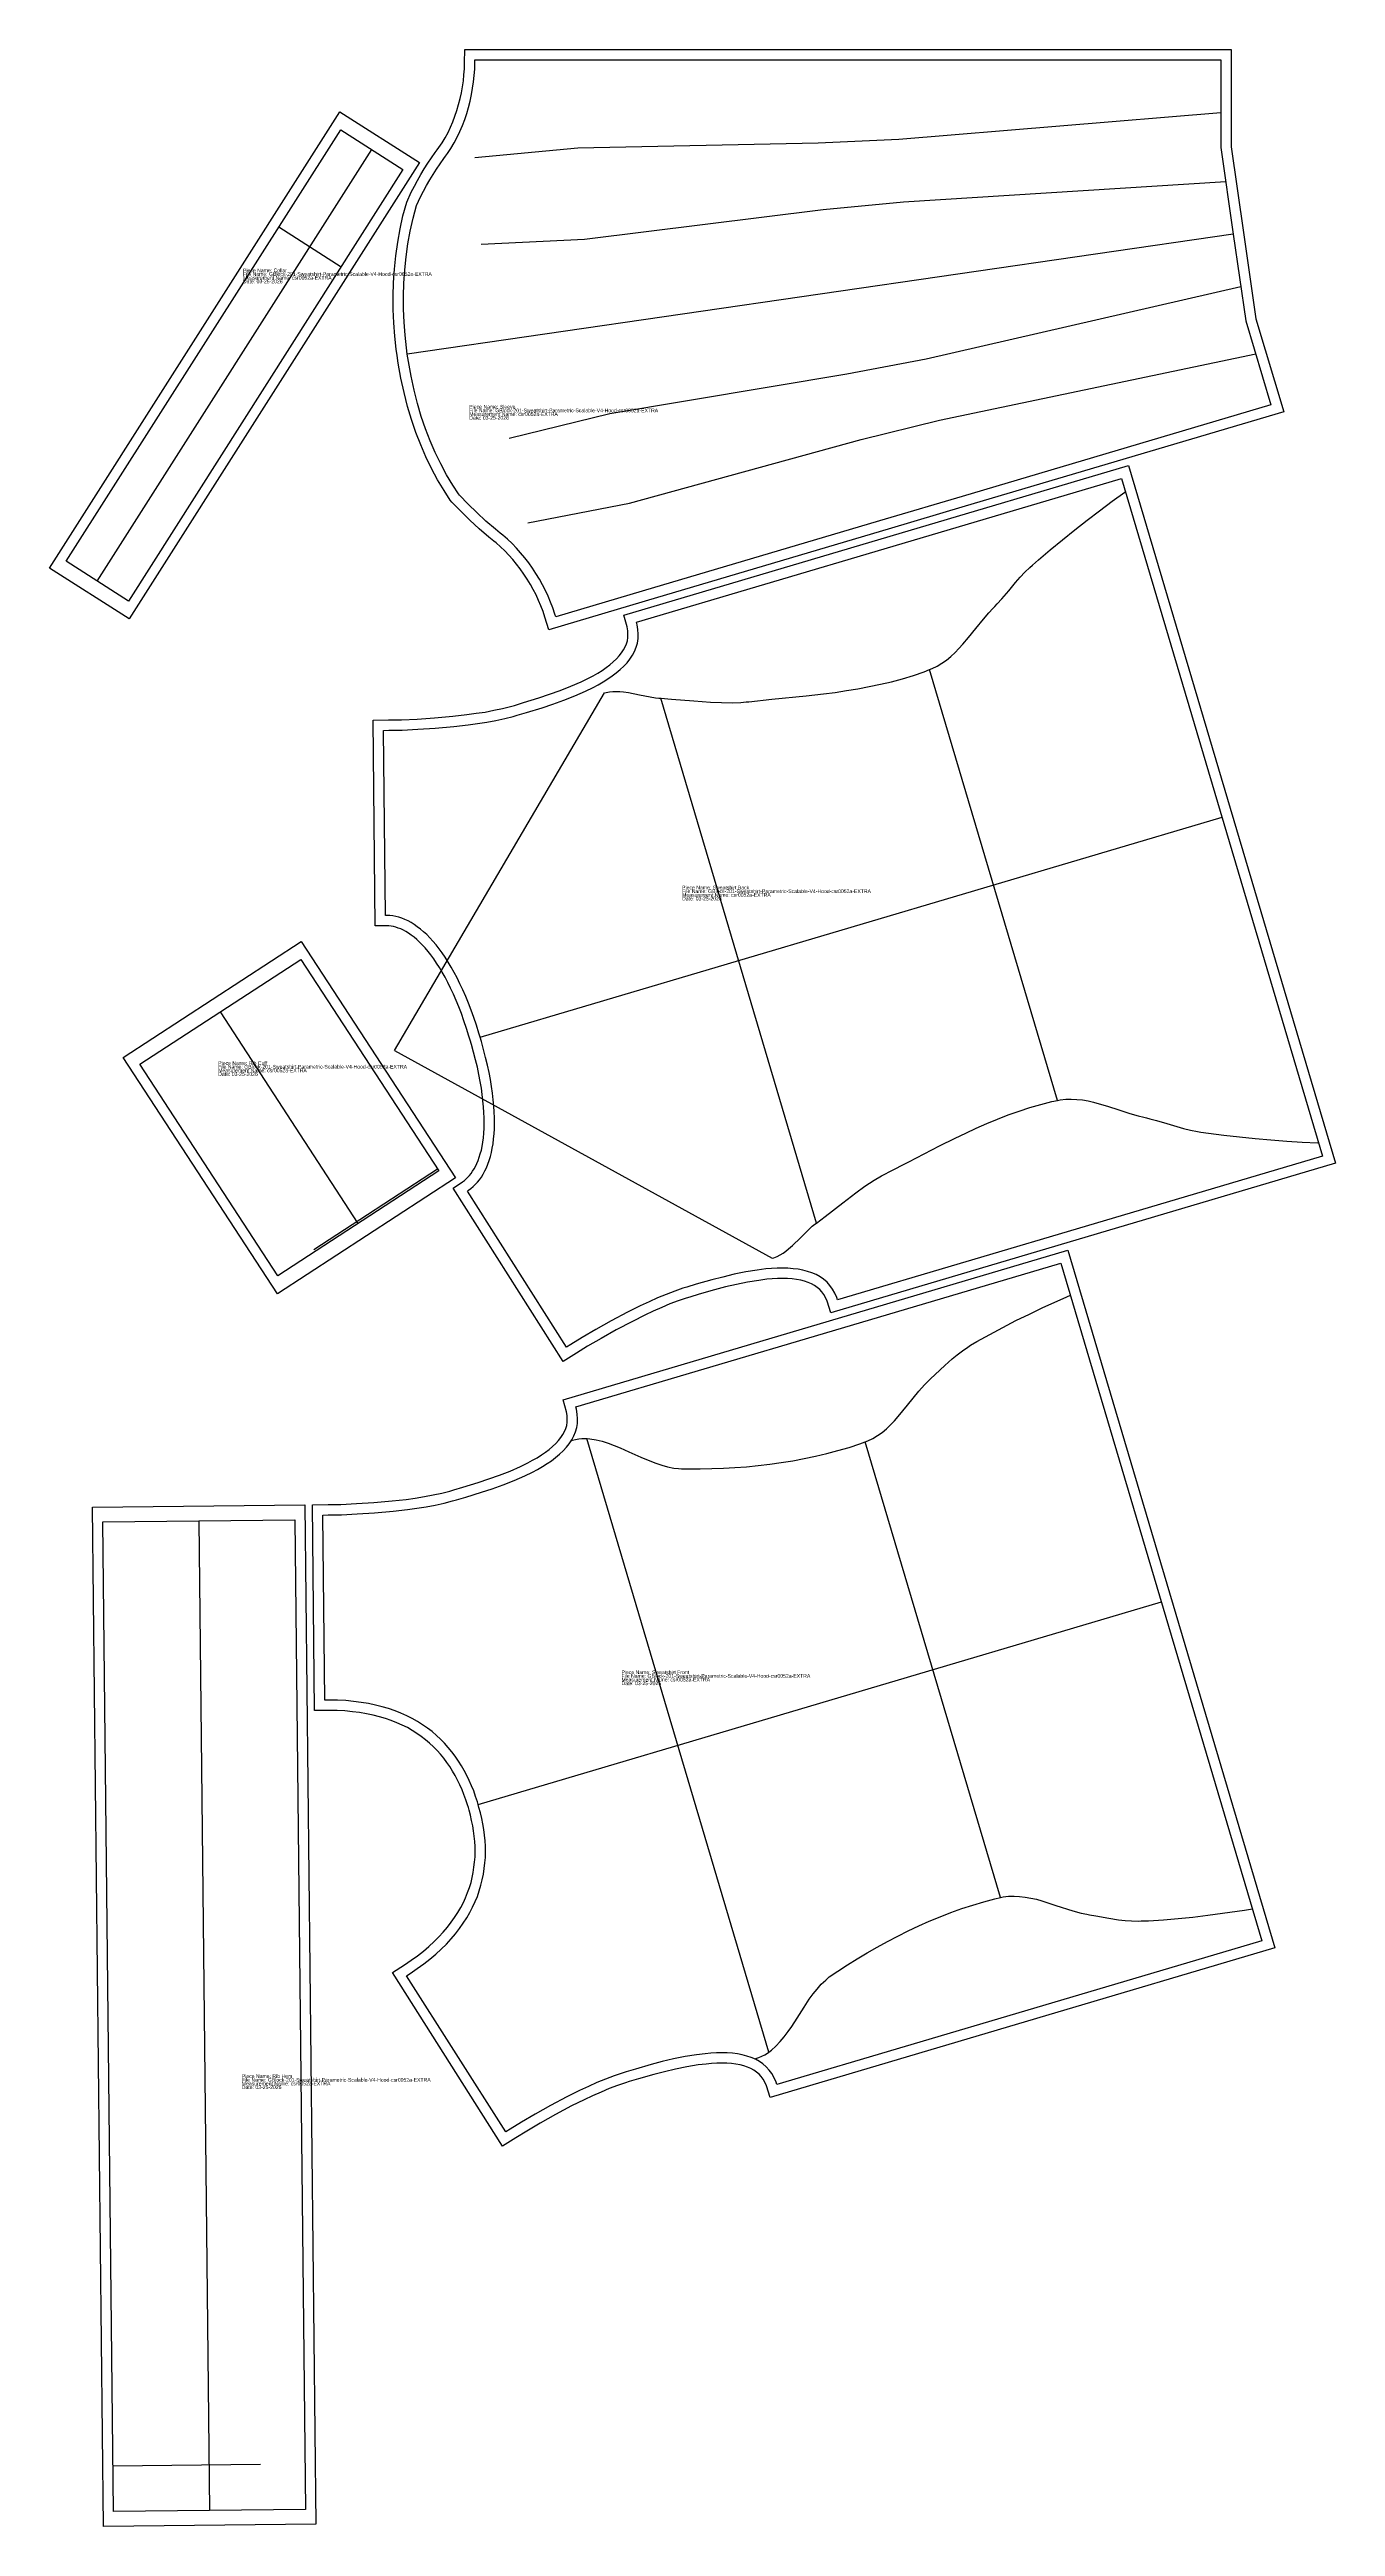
# Model space of a CAD drawing. Extents: x 3 to 874, y 1 to 1680.
import ezdxf

# ---------------------------------------------------------------- set-up
doc = ezdxf.new("R2010")
doc.units = 0
for name, color, linetype in [('1', 250, 'CONTINUOUS'), ('7', 250, 'CONTINUOUS'), ('8', 250, 'CONTINUOUS')]:
    doc.layers.add(name, color=color, linetype=linetype)

# ---------------------------------------------------------------- blocks, each defined once
blk = doc.blocks.new('SLEEVE')
at = {"layer": '1'}
blk.add_lwpolyline([(820.6, 1497.2), (839.4, 1434.1), (623.5, 1370.1), (571.3, 1354.6), (415.1, 1308.3), (341.5, 1286.4), (338.9, 1295), (337.6, 1298.8), (336.2, 1302.6), (334.6, 1306.3), (332.9, 1310), (331, 1313.6), (329, 1317.2), (326.9, 1320.8), (324.6, 1324.2), (322.2, 1327.6), (319.7, 1330.8), (317.1, 1334), (314.4, 1337), (311.6, 1339.9), (308.7, 1342.6), (305.8, 1345.3), (304.2, 1346.5), (300.8, 1349.2), (294.3, 1354.9), (287.9, 1360.7), (281.8, 1366.7), (275.9, 1372.9), (274.7, 1374.3), (270.5, 1380.7), (266.1, 1388.1), (262, 1395.7), (258.2, 1403.6), (254.7, 1411.7), (251.4, 1420.1), (248.5, 1428.8), (245.8, 1437.8), (243.4, 1447.2), (241.3, 1456.9), (239.5, 1467), (238.7, 1472.2), (238.1, 1476.6), (237.1, 1485.4), (236.4, 1494.4), (236.1, 1503.4), (236, 1512.5), (236.3, 1521.7), (236.9, 1530.8), (237.8, 1539.9), (239.1, 1549), (240.8, 1558), (242.7, 1567), (245.2, 1576.2), (248.3, 1582.9), (250.4, 1586.9), (252.6, 1590.9), (254.8, 1594.8), (257.1, 1598.7), (259.5, 1602.5), (262, 1606.2), (264.6, 1609.8), (265.9, 1611.6), (267.1, 1613.2), (269.3, 1616.4), (271.3, 1619.8), (273.2, 1623.3), (274.9, 1626.9), (276.5, 1630.6), (277.9, 1634.4), (279.2, 1638.3), (280.4, 1642.3), (281.4, 1646.3), (282.3, 1650.3), (283, 1654.4), (283.6, 1658.4), (284, 1662.5), (284.3, 1666.6), (284.4, 1670.6), (284.5, 1679.6), (361.2, 1679.6), (524.1, 1679.6), (579.9, 1679.6), (803.7, 1679.6), (803.7, 1613.7), (812.2, 1555.5), (820.6, 1497.2)], close=True, dxfattribs=at)
at = {"layer": '7'}
blk.add_line((805.2, 1554.5), (245.6, 1473.2), dxfattribs=at)
at = {"layer": '8'}
blk.add_lwpolyline([(813.8, 1495.7), (830.7, 1438.8), (621.5, 1376.8), (569.3, 1361.3), (413.1, 1315), (346.2, 1295.1), (345.6, 1297.1), (344.2, 1301.2), (342.7, 1305.2), (341, 1309.1), (339.2, 1313.1), (337.2, 1316.9), (335.1, 1320.8), (332.8, 1324.5), (330.4, 1328.1), (327.9, 1331.7), (325.2, 1335.2), (322.4, 1338.5), (319.6, 1341.7), (316.6, 1344.8), (313.5, 1347.8), (310.3, 1350.6), (308.6, 1351.9), (305.3, 1354.6), (298.9, 1360.1), (292.7, 1365.8), (286.8, 1371.6), (281.1, 1377.6), (280.3, 1378.5), (276.5, 1384.4), (272.2, 1391.5), (268.3, 1398.9), (264.6, 1406.5), (261.1, 1414.4), (258, 1422.5), (255.1, 1430.9), (252.5, 1439.7), (250.2, 1448.8), (248.2, 1458.3), (246.4, 1468.1), (245.6, 1473.2), (245, 1477.5), (244.1, 1486.1), (243.4, 1494.8), (243.1, 1503.6), (243, 1512.4), (243.3, 1521.3), (243.9, 1530.2), (244.8, 1539.1), (246, 1547.9), (247.6, 1556.6), (249.5, 1565.3), (251.8, 1573.8), (254.6, 1579.8), (256.6, 1583.7), (258.7, 1587.5), (260.8, 1591.3), (263.1, 1595), (265.4, 1598.6), (267.8, 1602.2), (270.3, 1605.7), (271.5, 1607.4), (272.8, 1609.1), (275.2, 1612.6), (277.4, 1616.3), (279.4, 1620.1), (281.3, 1624), (283, 1628), (284.5, 1632.1), (285.9, 1636.2), (287.1, 1640.4), (288.2, 1644.7), (289.1, 1649), (289.9, 1653.3), (290.5, 1657.6), (291, 1661.9), (291.3, 1666.2), (291.4, 1670.5), (291.4, 1672.6), (361.2, 1672.6), (524.1, 1672.6), (578.6, 1672.6), (796.7, 1672.6), (796.7, 1613.2), (805.2, 1554.5)], close=True, dxfattribs=at)
for points in [[(796.7, 1636.6), (578.6, 1618.7), (524.1, 1616.1), (361.2, 1612.8), (291.4, 1606.2)], [(295.6, 1547.6), (365.7, 1551), (527.3, 1571.1), (581.7, 1576.4), (800.1, 1590.1)], [(810.4, 1518.9), (597.1, 1469.8), (543.5, 1459.5), (382.8, 1432.8), (314.7, 1416.1)], [(327.3, 1358.8), (396.1, 1372.3), (553.2, 1415.4), (606.2, 1428.4), (820.4, 1473.3)]]:
    blk.add_lwpolyline(points, dxfattribs=at)
at = {"layer": '1'}
for s, p in [('Piece Name: Sleeve', (287.6, 1436.3)), ('File Name: GBlock-201-Sweatshirt-Parametric-Scalable-V4-Hood-csr0052a-EXTRA', (287.6, 1433.8)), ('Measurement Name: csr0052a-EXTRA', (287.6, 1431.3)), ('Date: 03-25-2026', (287.6, 1428.8))]:
    blk.add_text(s, height=2.5, dxfattribs=at).set_placement(p)
blk = doc.blocks.new('SWEATSHIRT_BACK')
at = {"layer": '1'}
blk.add_lwpolyline([(734.2, 1397.7), (874.5, 925), (712.9, 877.1), (532.5, 823.6), (530, 831.5), (529, 833.9), (527.8, 836), (526.5, 837.8), (525.1, 839.4), (523.4, 840.8), (521.6, 842.1), (519.5, 843.2), (517.3, 844.2), (514.8, 845), (512.2, 845.7), (509.3, 846.2), (506.3, 846.6), (503.1, 846.8), (499.8, 846.9), (496.4, 846.8), (492.8, 846.6), (489.2, 846.3), (483.7, 845.6), (476.1, 844.4), (468.6, 842.8), (461.1, 841.1), (453.7, 839.1), (443.3, 836.2), (437.1, 834.3), (434.5, 833.6), (429.1, 831.7), (423.6, 829.6), (418, 827.3), (412.3, 824.8), (406.6, 822.1), (398.1, 817.8), (387.1, 812), (376.9, 806.2), (367.8, 800.9), (360.2, 796.2), (351.3, 790.6), (276.6, 908.1), (283.1, 912.3), (284.3, 913.2), (285.5, 914.3), (286.7, 915.4), (287.8, 916.6), (288.9, 918), (289.9, 919.5), (290.9, 921.1), (291.9, 922.8), (292.8, 924.7), (293.6, 926.8), (294.4, 929), (295.1, 931.3), (295.8, 933.8), (296.3, 936.4), (296.8, 939.2), (297.2, 942.2), (297.4, 945.3), (297.6, 948.6), (297.7, 952), (297.7, 955.6), (297.5, 959.3), (297.3, 963.2), (296.9, 967.3), (296.4, 971.5), (295.8, 975.8), (295, 980.4), (294.1, 985.1), (293.1, 990), (291.9, 995), (290.5, 1000.2), (289.1, 1005.5), (288.2, 1008.3), (287.4, 1011), (285.7, 1016.3), (284, 1021.4), (282.3, 1026.3), (280.5, 1030.9), (278.7, 1035.3), (276.9, 1039.6), (275, 1043.6), (273.1, 1047.4), (271.2, 1051), (269.3, 1054.4), (267.4, 1057.6), (265.5, 1060.6), (263.5, 1063.5), (261.6, 1066.1), (259.7, 1068.5), (257.7, 1070.8), (255.8, 1072.9), (253.9, 1074.8), (252, 1076.6), (250.2, 1078.1), (248.3, 1079.5), (246.5, 1080.8), (244.7, 1081.9), (243, 1082.8), (241.2, 1083.7), (239.5, 1084.3), (237.9, 1084.9), (236.3, 1085.3), (234.7, 1085.6), (233.2, 1085.8), (231.6, 1085.9), (223.9, 1085.9), (222.4, 1225.1), (233, 1225.3), (241.8, 1225.5), (252.4, 1225.9), (264.1, 1226.7), (276.4, 1227.8), (285.9, 1228.9), (292.2, 1229.8), (298.3, 1230.7), (304.3, 1231.9), (310.1, 1233.1), (315.6, 1234.5), (318.2, 1235.2), (324.4, 1237.1), (334.8, 1240.3), (341.9, 1242.7), (349.2, 1245.3), (356.4, 1248.1), (363.4, 1251.2), (368.4, 1253.6), (371.6, 1255.3), (374.7, 1257.1), (377.6, 1258.9), (380.3, 1260.8), (382.9, 1262.7), (385.2, 1264.7), (387.3, 1266.7), (389.1, 1268.7), (390.8, 1270.7), (392.1, 1272.8), (393.2, 1274.8), (394.1, 1276.9), (394.7, 1279), (395, 1281.1), (395.1, 1283.4), (395, 1285.7), (394.5, 1288.3), (392.3, 1296.3), (572.7, 1349.8), (734.2, 1397.7)], close=True, dxfattribs=at)
at = {"layer": '7'}
blk.add_line((295, 1010.3), (797.6, 1159.4), dxfattribs=at)
at = {"layer": '8'}
blk.add_lwpolyline([(865.7, 929.7), (710.9, 883.8), (537.1, 832.3), (536.6, 833.9), (535.3, 837), (533.8, 839.7), (532, 842.2), (530, 844.4), (527.7, 846.4), (525.3, 848), (522.6, 849.5), (519.8, 850.7), (516.8, 851.7), (513.7, 852.5), (510.4, 853.1), (507, 853.5), (503.4, 853.8), (499.8, 853.9), (496.1, 853.8), (492.4, 853.6), (488.5, 853.3), (482.7, 852.6), (474.9, 851.3), (467, 849.7), (459.4, 847.8), (451.9, 845.9), (441.4, 842.9), (435.1, 841), (432.4, 840.2), (426.8, 838.3), (421, 836.1), (415.2, 833.7), (409.4, 831.1), (403.5, 828.4), (394.9, 824.1), (383.7, 818.1), (373.4, 812.3), (364.2, 806.9), (356.5, 802.2), (353.5, 800.3), (286.3, 906), (287.1, 906.6), (288.7, 907.8), (290.2, 909.1), (291.7, 910.5), (293.1, 912.1), (294.5, 913.8), (295.8, 915.6), (297, 917.6), (298.1, 919.7), (299.2, 921.9), (300.2, 924.3), (301.1, 926.8), (301.9, 929.4), (302.6, 932.2), (303.2, 935.1), (303.7, 938.2), (304.1, 941.4), (304.4, 944.8), (304.6, 948.3), (304.7, 951.9), (304.7, 955.7), (304.5, 959.7), (304.3, 963.7), (303.9, 968), (303.3, 972.4), (302.7, 976.9), (301.9, 981.6), (301, 986.5), (299.9, 991.5), (298.7, 996.7), (297.3, 1002), (295.8, 1007.5), (295, 1010.3), (294.1, 1013.1), (292.4, 1018.5), (290.6, 1023.7), (288.9, 1028.7), (287, 1033.5), (285.2, 1038), (283.3, 1042.4), (281.3, 1046.6), (279.4, 1050.6), (277.4, 1054.3), (275.4, 1057.9), (273.4, 1061.3), (271.3, 1064.5), (269.3, 1067.5), (267.2, 1070.3), (265.1, 1073), (263, 1075.4), (260.9, 1077.7), (258.8, 1079.9), (256.7, 1081.8), (254.5, 1083.6), (252.4, 1085.2), (250.3, 1086.7), (248.2, 1088), (246.1, 1089.1), (244, 1090.1), (241.9, 1090.9), (239.9, 1091.6), (237.8, 1092.1), (235.8, 1092.5), (233.8, 1092.8), (231.8, 1092.9), (230.8, 1092.9), (229.5, 1218.2), (233.1, 1218.3), (242.1, 1218.5), (252.7, 1219), (264.6, 1219.7), (277.2, 1220.8), (286.8, 1221.9), (293.2, 1222.8), (299.5, 1223.8), (305.7, 1225), (311.7, 1226.3), (317.4, 1227.7), (320.1, 1228.5), (326.4, 1230.4), (336.9, 1233.6), (344.2, 1236.1), (351.6, 1238.7), (359.1, 1241.6), (366.3, 1244.8), (371.6, 1247.4), (375, 1249.2), (378.3, 1251.1), (381.4, 1253.1), (384.4, 1255.1), (387.2, 1257.2), (389.8, 1259.5), (392.3, 1261.8), (394.5, 1264.1), (396.4, 1266.6), (398.1, 1269.2), (399.6, 1271.8), (400.7, 1274.6), (401.5, 1277.4), (402, 1280.4), (402.1, 1283.4), (401.9, 1286.6), (401.3, 1289.8), (400.9, 1291.5), (574.7, 1343.1), (729.5, 1389)], close=True, dxfattribs=at)
for points in [[(236.9, 1001.3), (379.2, 1243.6), (380.3, 1243.9), (382.6, 1244.4), (384.9, 1244.6), (387.3, 1244.7), (389.6, 1244.6), (392, 1244.4), (395.6, 1243.9), (402.9, 1242.4), (410.1, 1240.9), (413.7, 1240.3), (416.1, 1240.1), (417.3, 1240), (424.7, 1239.5), (439.7, 1238.2), (451, 1237.4), (458.5, 1237.1), (466, 1237), (471.6, 1237.2), (475.3, 1237.5), (477.1, 1237.7), (492.5, 1239.3), (515.9, 1241.7), (527.6, 1243), (535.4, 1244), (543.1, 1245.2), (550.9, 1246.4), (558.6, 1247.9), (566.2, 1249.5), (573.7, 1251.2), (581.2, 1253.2), (588.6, 1255.5), (595.9, 1258), (599.5, 1259.4), (601.3, 1260.1), (604.6, 1261.8), (607.8, 1263.7), (610.9, 1265.9), (613.8, 1268.3), (616.7, 1271), (619.4, 1273.7), (622, 1276.6), (625.9, 1281.1), (630.9, 1287.3), (635.9, 1293.5), (639.7, 1298), (642.3, 1300.9), (643.6, 1302.2), (645.3, 1303.9), (648.4, 1307.4), (653.1, 1312.9), (657.7, 1318.4), (660.8, 1322), (664.1, 1325.4), (667.4, 1328.7), (669.2, 1330.3), (673.2, 1333.8), (681.2, 1340.6), (689.5, 1347.4), (697.8, 1354.1), (706.2, 1360.7), (714.6, 1367.1), (723.2, 1373.5), (731.7, 1379.7), (732.2, 1380), (732.2, 1380)], [(686.1, 967.5), (599.5, 1259.4)], [(522.8, 884.4), (417.3, 1240)], [(236.9, 1001.3), (492.8, 860.6), (493.9, 860.9), (496.1, 861.8), (498.2, 862.9), (500.2, 864.1), (502.1, 865.4), (504, 866.9), (506.7, 869.3), (512, 874.5), (517.3, 879.7), (520, 882.2), (521.8, 883.7), (522.8, 884.4), (528.7, 888.9), (540.6, 898.1), (549.6, 905), (555.7, 909.3), (562, 913.4), (566.8, 916.3), (570, 918.1), (571.7, 918.9), (585.4, 926), (606.3, 936.8), (616.9, 942), (624, 945.4), (631.1, 948.7), (638.3, 951.8), (645.5, 954.8), (652.7, 957.7), (660.1, 960.3), (667.4, 962.7), (674.8, 964.8), (682.3, 966.7), (686.1, 967.5), (687.9, 967.9), (691.7, 968.3), (695.4, 968.4), (699.2, 968.2), (703, 967.8), (706.8, 967.2), (710.6, 966.3), (714.4, 965.3), (720.1, 963.7), (727.6, 961.2), (735.2, 958.7), (740.8, 957.1), (744.6, 956.1), (746.4, 955.7), (748.7, 955.1), (753.3, 953.9), (760.2, 951.9), (767, 949.8), (771.6, 948.5), (776.2, 947.4), (780.9, 946.4), (783.2, 946.1), (788.4, 945.3), (798.9, 944), (809.5, 942.8), (820.1, 941.7), (830.7, 940.8), (841.4, 940), (852, 939.3), (862.6, 938.7), (863.1, 938.7), (863.1, 938.7)]]:
    blk.add_lwpolyline(points, dxfattribs=at)
at = {"layer": '1'}
for s, p in [('Piece Name: Sweatshirt Back', (431.8, 1110.5)), ('File Name: GBlock-201-Sweatshirt-Parametric-Scalable-V4-Hood-csr0052a-EXTRA', (431.8, 1108)), ('Measurement Name: csr0052a-EXTRA', (431.8, 1105.5)), ('Date: 03-25-2026', (431.8, 1103))]:
    blk.add_text(s, height=2.5, dxfattribs=at).set_placement(p)
blk = doc.blocks.new('SWEATSHIRT_FRONT')
at = {"layer": '1'}
blk.add_lwpolyline([(693.1, 866), (833.3, 393.3), (671.8, 345.4), (491.4, 291.9), (488.9, 299.8), (487.9, 302.2), (486.7, 304.3), (485.4, 306.1), (484, 307.7), (482.3, 309.1), (480.5, 310.4), (478.4, 311.5), (476.2, 312.5), (473.7, 313.3), (471.1, 314), (468.2, 314.5), (465.2, 314.9), (462, 315.1), (458.7, 315.2), (455.3, 315.1), (451.7, 314.9), (448.1, 314.6), (442.6, 314), (435, 312.7), (427.4, 311.2), (419.9, 309.4), (412.6, 307.5), (402.2, 304.5), (396, 302.7), (393.4, 301.9), (388, 300), (382.5, 297.9), (376.9, 295.6), (371.2, 293.1), (365.5, 290.4), (356.9, 286.2), (346, 280.3), (335.7, 274.6), (326.7, 269.2), (319.1, 264.6), (310.2, 258.9), (235.5, 376.5), (243.7, 381.8), (248.3, 384.9), (252.5, 388), (256.5, 391.1), (260.3, 394.3), (263.8, 397.5), (267, 400.8), (270, 404), (272.8, 407.3), (275.4, 410.6), (277.7, 413.9), (279.9, 417.2), (281.8, 420.6), (283.6, 424), (285.1, 427.3), (286.5, 430.7), (287.7, 434.1), (288.8, 437.6), (289.6, 441), (290.3, 444.4), (290.8, 447.9), (291.2, 451.4), (291.5, 454.9), (291.6, 458.4), (291.5, 461.9), (291.3, 465.4), (291, 468.9), (290.5, 472.5), (290, 476), (289.2, 479.6), (288.4, 483.1), (287.5, 486.7), (287, 488.4), (286.4, 490.2), (285.3, 493.7), (284, 497.1), (282.7, 500.4), (281.3, 503.7), (279.7, 506.9), (278.1, 510.1), (276.3, 513.1), (274.4, 516.1), (272.4, 519), (270.3, 521.8), (268.1, 524.5), (265.8, 527.1), (263.3, 529.6), (260.7, 532), (258, 534.3), (255.1, 536.5), (252.1, 538.6), (249, 540.6), (245.7, 542.5), (242.2, 544.2), (238.6, 545.8), (234.8, 547.3), (230.9, 548.7), (226.8, 549.9), (222.4, 551), (218, 551.9), (213.3, 552.7), (208.4, 553.3), (203.3, 553.8), (198.1, 554.1), (192.6, 554.2), (182.8, 554.2), (181.3, 693.4), (191.9, 693.6), (200.7, 693.8), (211.2, 694.3), (222.9, 695), (235.3, 696.1), (244.8, 697.2), (251, 698.1), (257.2, 699.1), (263.2, 700.2), (269, 701.4), (274.5, 702.8), (277.1, 703.6), (283.3, 705.4), (293.6, 708.6), (300.8, 711), (308.1, 713.6), (315.3, 716.4), (322.3, 719.5), (327.3, 722), (330.5, 723.7), (333.6, 725.4), (336.5, 727.3), (339.2, 729.1), (341.7, 731), (344.1, 733), (346.2, 735), (348, 737), (349.6, 739), (351, 741.1), (352.1, 743.1), (353, 745.2), (353.6, 747.3), (353.9, 749.5), (354, 751.7), (353.9, 754), (353.4, 756.6), (351.2, 764.6), (531.6, 818.1), (693.1, 866)], close=True, dxfattribs=at)
at = {"layer": '7'}
blk.add_line((293.7, 490.4), (756.5, 627.7), dxfattribs=at)
at = {"layer": '8'}
blk.add_lwpolyline([(824.6, 398.1), (669.8, 352.1), (496, 300.6), (495.5, 302.2), (494.2, 305.3), (492.7, 308.1), (490.9, 310.5), (488.8, 312.7), (486.6, 314.7), (484.2, 316.4), (481.5, 317.8), (478.7, 319), (475.7, 320), (472.5, 320.8), (469.3, 321.4), (465.9, 321.9), (462.3, 322.1), (458.7, 322.2), (455, 322.1), (451.2, 321.9), (447.4, 321.6), (441.6, 320.9), (433.8, 319.6), (425.9, 318), (418.2, 316.2), (410.8, 314.2), (400.2, 311.2), (394, 309.4), (391.2, 308.5), (385.7, 306.6), (379.9, 304.4), (374.1, 302), (368.3, 299.4), (362.4, 296.7), (353.7, 292.4), (342.6, 286.5), (332.2, 280.6), (323.1, 275.2), (315.4, 270.5), (312.4, 268.6), (245.1, 374.4), (247.6, 375.9), (252.3, 379.2), (256.8, 382.4), (261, 385.7), (264.9, 389.1), (268.6, 392.5), (272.1, 395.9), (275.3, 399.4), (278.3, 402.9), (281, 406.4), (283.5, 410), (285.9, 413.6), (288, 417.2), (289.9, 420.9), (291.6, 424.6), (293.1, 428.2), (294.4, 432), (295.5, 435.7), (296.4, 439.4), (297.2, 443.2), (297.8, 447), (298.2, 450.8), (298.5, 454.5), (298.6, 458.3), (298.5, 462.1), (298.3, 465.9), (297.9, 469.7), (297.5, 473.5), (296.8, 477.3), (296.1, 481), (295.2, 484.8), (294.2, 488.5), (293.7, 490.4), (293.1, 492.3), (291.9, 495.9), (290.6, 499.6), (289.2, 503.1), (287.6, 506.6), (286, 510.1), (284.2, 513.4), (282.3, 516.7), (280.3, 519.9), (278.1, 523.1), (275.9, 526.1), (273.4, 529), (270.9, 531.9), (268.2, 534.6), (265.4, 537.3), (262.4, 539.8), (259.3, 542.2), (256, 544.5), (252.6, 546.6), (249, 548.6), (245.2, 550.5), (241.3, 552.3), (237.3, 553.9), (233, 555.4), (228.6, 556.7), (224, 557.8), (219.3, 558.8), (214.3, 559.6), (209.2, 560.3), (203.9, 560.8), (198.3, 561.1), (192.6, 561.2), (189.7, 561.2), (188.4, 686.5), (192, 686.6), (201, 686.8), (211.6, 687.3), (223.5, 688), (236, 689.1), (245.7, 690.3), (252.1, 691.2), (258.4, 692.2), (264.6, 693.3), (270.6, 694.6), (276.3, 696.1), (279, 696.8), (285.3, 698.7), (295.8, 702), (303.1, 704.4), (310.5, 707), (318, 710), (325.2, 713.2), (330.5, 715.7), (333.9, 717.5), (337.2, 719.4), (340.3, 721.4), (343.3, 723.4), (346.1, 725.6), (348.7, 727.8), (351.2, 730.1), (353.4, 732.5), (355.3, 734.9), (357, 737.5), (358.4, 740.2), (359.6, 742.9), (360.4, 745.8), (360.9, 748.7), (361, 751.8), (360.8, 754.9), (360.2, 758.2), (359.8, 759.8), (533.6, 811.4), (688.4, 857.3)], close=True, dxfattribs=at)
for points in [[(356.6, 736.9), (356.6, 736.9), (357.5, 737.2), (359.6, 737.8), (361.8, 738.2), (363.9, 738.5), (366.1, 738.5), (367.2, 738.5), (369.3, 738.3), (373.5, 737.6), (377.6, 736.6), (381.7, 735.3), (385.8, 733.8), (389.8, 732.2), (395.8, 729.5), (403.8, 725.8), (409.9, 723.2), (413.9, 721.7), (418, 720.3), (422, 719.2), (426.2, 718.4), (429.3, 718), (431.4, 717.9), (432.5, 717.9), (436.3, 717.8), (444.1, 717.9), (451.9, 718), (459.8, 718.3), (467.6, 718.8), (475.5, 719.3), (483.3, 720.1), (491.2, 721), (499, 722.1), (506.8, 723.3), (514.6, 724.8), (522.2, 726.4), (529.9, 728.2), (537.4, 730.2), (544.9, 732.4), (552.2, 734.8), (555.9, 736.1), (557.6, 736.8), (561, 738.4), (564.2, 740.4), (567.3, 742.6), (570.2, 745), (572.9, 747.7), (575.6, 750.5), (578.2, 753.4), (584.6, 761.1), (592.1, 770.4), (596, 774.7), (598.7, 777.5), (600.1, 778.8), (603.3, 781.8), (609.8, 787.9), (614.8, 792.4), (618.2, 795.2), (621.7, 797.9), (625.3, 800.4), (627.2, 801.6), (631.5, 804.1), (640.2, 809), (649.1, 813.7), (658, 818.3), (667.1, 822.7), (676.2, 827.1), (689.9, 833.4), (694.9, 835.6), (694.9, 835.6)], [(490.6, 322.6), (367.2, 738.5)], [(647.5, 427.4), (555.9, 736.1)], [(480.8, 318.1), (480.8, 318.1), (481.7, 318.3), (483.8, 319), (485.9, 319.8), (487.8, 320.8), (489.7, 321.9), (490.6, 322.6), (492.3, 323.9), (495.4, 326.7), (498.3, 329.8), (501, 333.1), (503.6, 336.6), (506.1, 340.1), (509.7, 345.7), (514.4, 353.1), (518, 358.6), (520.6, 362.1), (523.2, 365.4), (526, 368.6), (529.1, 371.5), (531.5, 373.6), (533.2, 374.8), (534.1, 375.4), (537.3, 377.6), (543.8, 381.8), (550.4, 385.9), (557.2, 389.9), (564, 393.8), (570.9, 397.6), (577.9, 401.3), (585, 404.8), (592.1, 408.2), (599.3, 411.4), (606.6, 414.4), (613.9, 417.2), (621.3, 419.9), (628.7, 422.3), (636.2, 424.5), (643.7, 426.5), (647.5, 427.4), (649.3, 427.8), (653, 428.3), (656.8, 428.4), (660.5, 428.2), (664.3, 427.7), (668.1, 427), (671.8, 426.2), (675.6, 425.1), (685.1, 422.1), (696.5, 418.4), (702.1, 416.9), (705.9, 416.1), (707.8, 415.7), (712.1, 415), (720.9, 413.4), (727.5, 412.4), (731.9, 411.8), (736.3, 411.5), (740.7, 411.4), (742.9, 411.5), (747.9, 411.7), (757.9, 412.3), (767.9, 413.2), (777.9, 414.2), (787.9, 415.4), (797.9, 416.8), (812.8, 418.9), (818.2, 419.8), (818.2, 419.8)]]:
    blk.add_lwpolyline(points, dxfattribs=at)
at = {"layer": '1'}
for s, p in [('Piece Name: Sweatshirt Front', (390.7, 578.8)), ('File Name: GBlock-201-Sweatshirt-Parametric-Scalable-V4-Hood-csr0052a-EXTRA', (390.7, 576.3)), ('Measurement Name: csr0052a-EXTRA', (390.7, 573.8)), ('Date: 03-25-2026', (390.7, 571.3))]:
    blk.add_text(s, height=2.5, dxfattribs=at).set_placement(p)
blk = doc.blocks.new('COLLAR')
at = {"layer": '1'}
blk.add_lwpolyline([(254, 1603.1), (57.2, 1293.8), (3.2, 1328.1), (200, 1637.4), (254, 1603.1)], close=True, dxfattribs=at)
at = {"layer": '7'}
blk.add_line((158.5, 1559.4), (200.8, 1532.4), dxfattribs=at)
at = {"layer": '8'}
blk.add_lwpolyline([(56.7, 1305.9), (14.5, 1332.8), (200.5, 1625.2), (242.7, 1598.4)], close=True, dxfattribs=at)
blk.add_lwpolyline([(35.6, 1319.4), (221.6, 1611.8)], dxfattribs=at)
at = {"layer": '1'}
for s, p in [('Piece Name: Collar', (134.3, 1528.7)), ('File Name: GBlock-201-Sweatshirt-Parametric-Scalable-V4-Hood-csr0052a-EXTRA', (134.3, 1526.2)), ('Measurement Name: csr0052a-EXTRA', (134.3, 1523.7)), ('Date: 03-25-2026', (134.3, 1521.2))]:
    blk.add_text(s, height=2.5, dxfattribs=at).set_placement(p)
blk = doc.blocks.new('RIB_HEM')
at = {"layer": '1'}
blk.add_lwpolyline([(176.3, 693.4), (183.7, 2.8), (39.7, 1.2), (32.3, 691.9), (176.3, 693.4)], close=True, dxfattribs=at)
at = {"layer": '7'}
blk.add_line((146.1, 43.2), (46.1, 42.2), dxfattribs=at)
at = {"layer": '8'}
blk.add_lwpolyline([(176.6, 12.7), (46.6, 11.3), (39.4, 681.9), (169.4, 683.3)], close=True, dxfattribs=at)
blk.add_lwpolyline([(104.4, 682.6), (111.6, 12)], dxfattribs=at)
at = {"layer": '1'}
for s, p in [('Piece Name: Rib Hem', (133.5, 305.1)), ('File Name: GBlock-201-Sweatshirt-Parametric-Scalable-V4-Hood-csr0052a-EXTRA', (133.5, 302.6)), ('Measurement Name: csr0052a-EXTRA', (133.5, 300.1)), ('Date: 03-25-2026', (133.5, 297.6))]:
    blk.add_text(s, height=2.5, dxfattribs=at).set_placement(p)
blk = doc.blocks.new('RIB_CUFF')
at = {"layer": '1'}
blk.add_lwpolyline([(53.2, 996.7), (173.8, 1075.3), (278.2, 915.1), (157.6, 836.5), (53.2, 996.7)], close=True, dxfattribs=at)
at = {"layer": '7'}
blk.add_line((182.3, 866.5), (266.1, 921.1), dxfattribs=at)
at = {"layer": '8'}
blk.add_lwpolyline([(173.4, 1063.1), (266.9, 919.7), (158, 848.7), (64.5, 992.1)], close=True, dxfattribs=at)
blk.add_lwpolyline([(212.4, 884.2), (119, 1027.6)], dxfattribs=at)
at = {"layer": '1'}
for s, p in [('Piece Name: Rib Cuff', (117.5, 991.6)), ('File Name: GBlock-201-Sweatshirt-Parametric-Scalable-V4-Hood-csr0052a-EXTRA', (117.5, 989.1)), ('Measurement Name: csr0052a-EXTRA', (117.5, 986.6)), ('Date: 03-25-2026', (117.5, 984.1))]:
    blk.add_text(s, height=2.5, dxfattribs=at).set_placement(p)

msp = doc.modelspace()

# ---------------------------------------------------------------- block references
at = {"layer": '1'}
for name in ['SLEEVE', 'COLLAR', 'SWEATSHIRT_BACK', 'RIB_CUFF', 'SWEATSHIRT_FRONT', 'RIB_HEM']:
    msp.add_blockref(name, (0, 0), dxfattribs=at)

doc.saveas('drawing.dxf')
